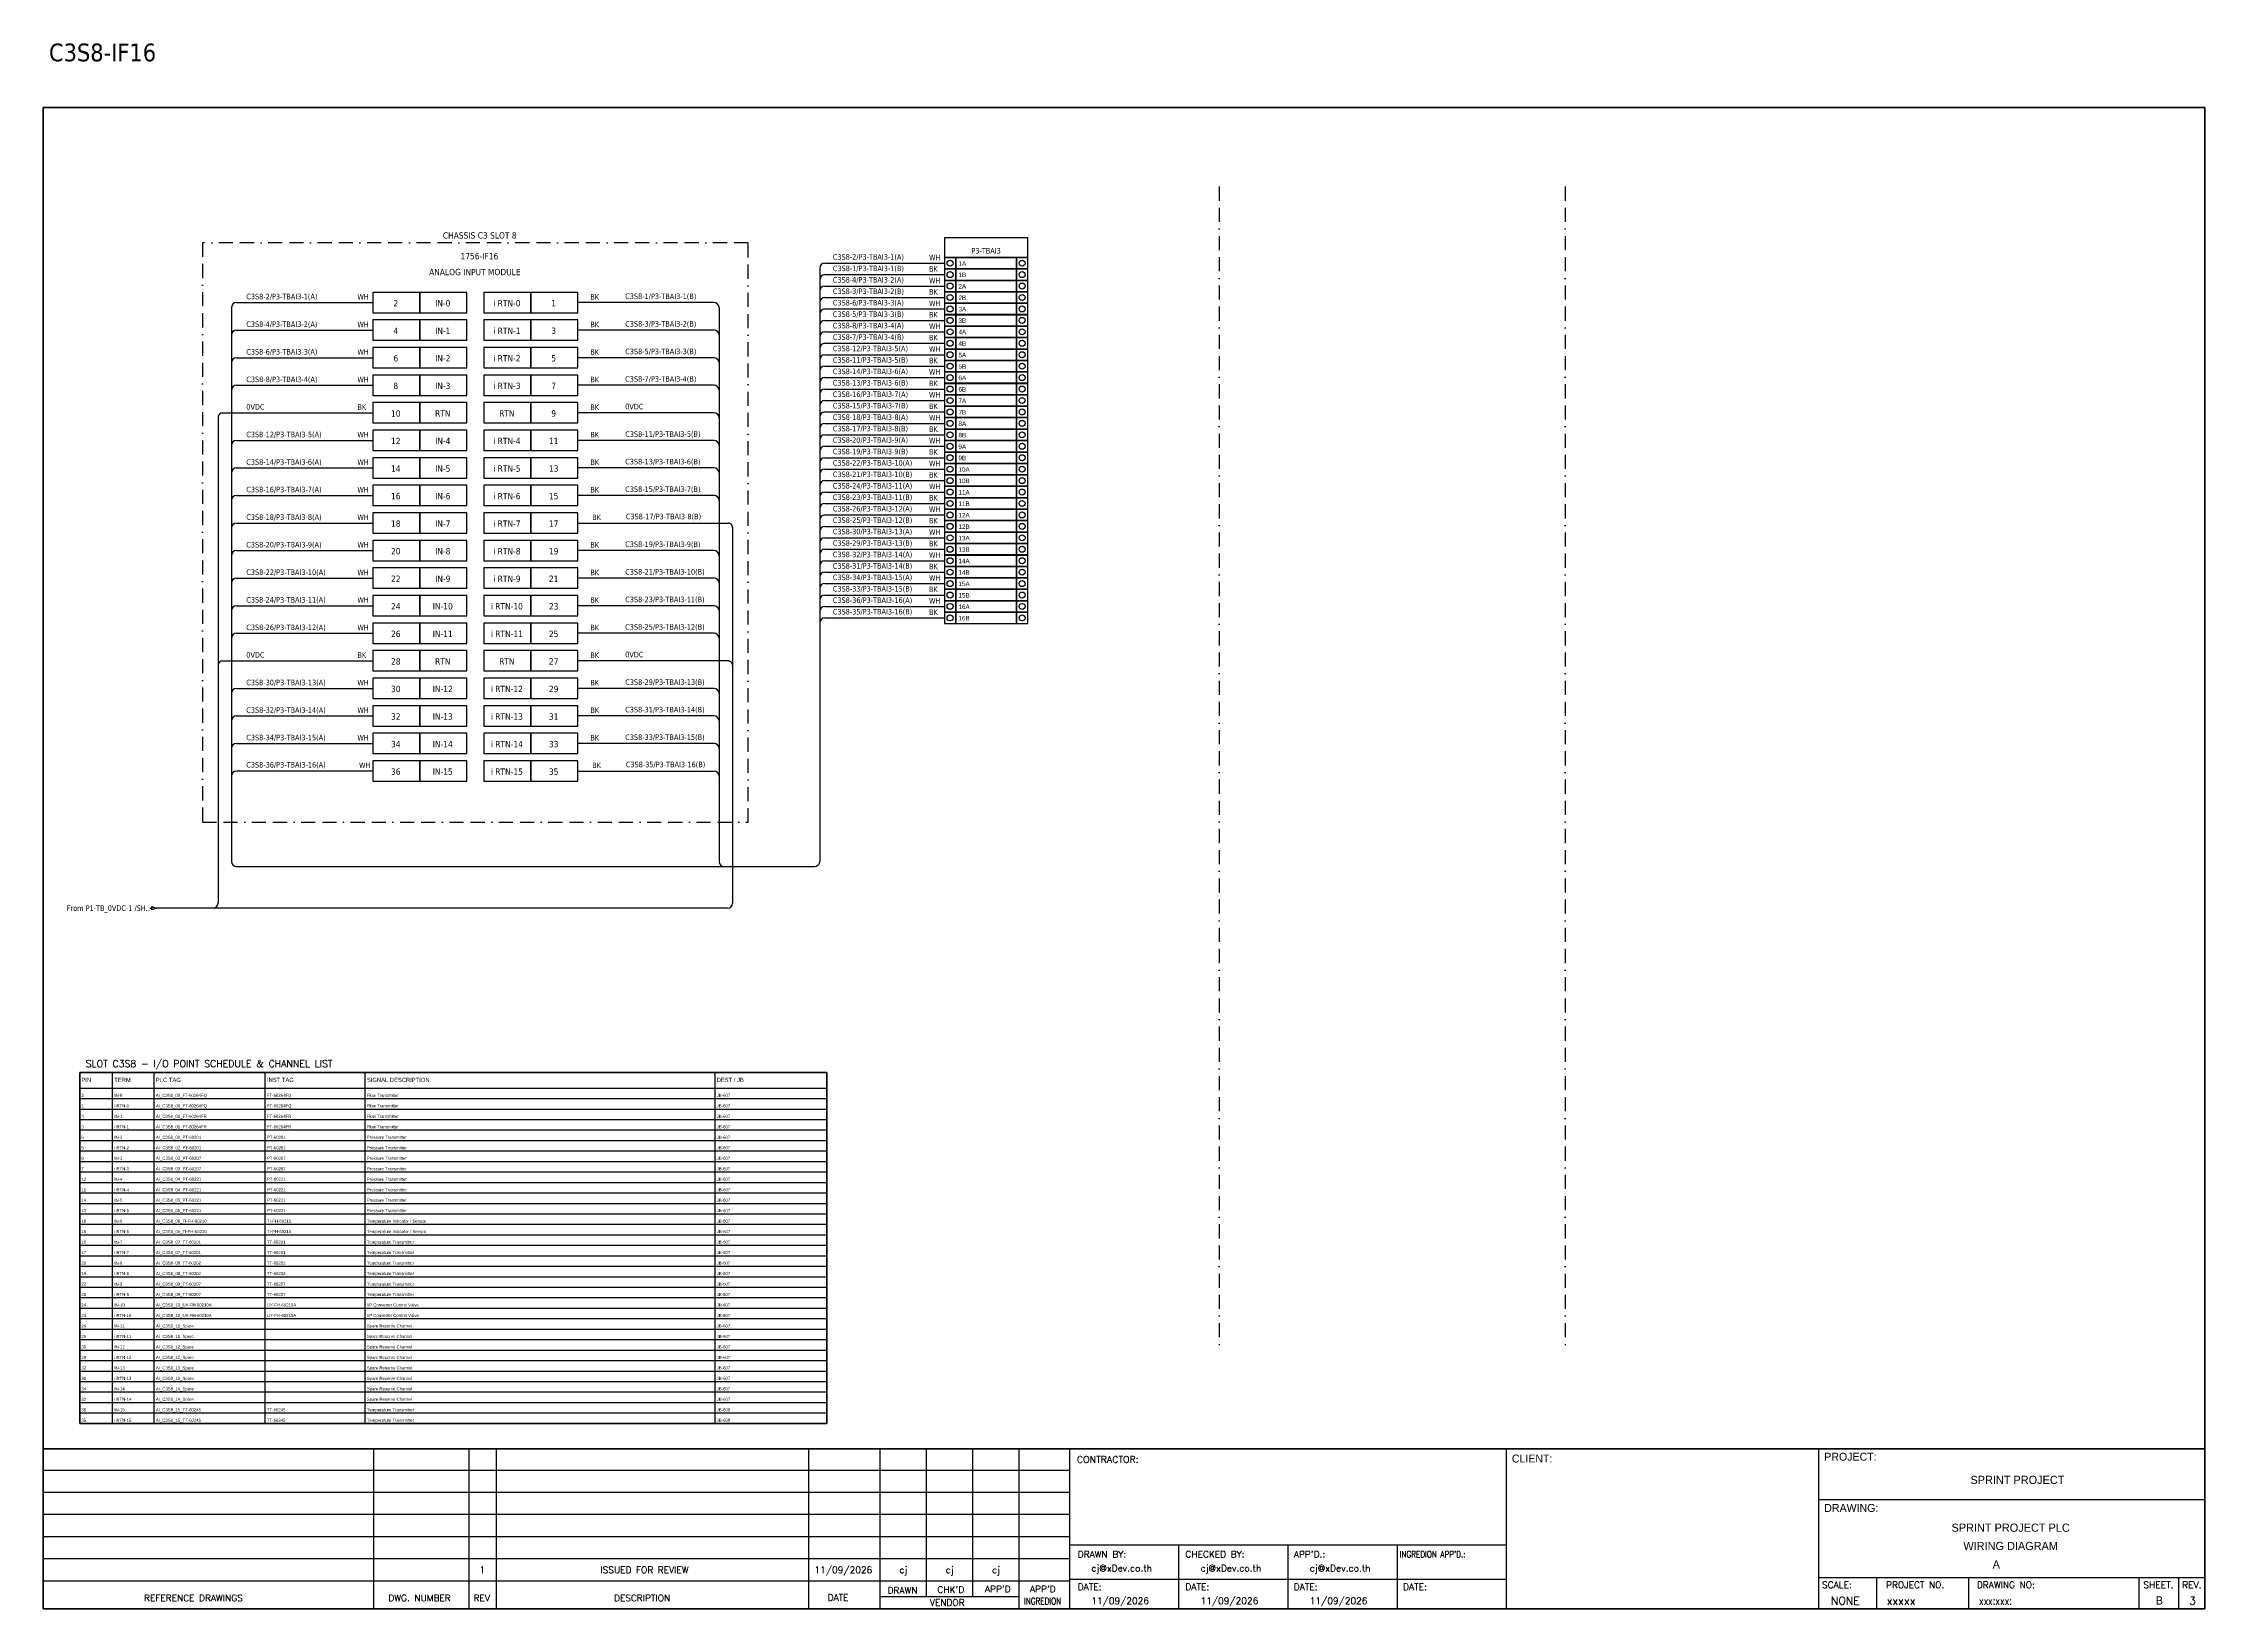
# Model space of a CAD drawing. Header units: millimetres. Extents: x 0 to 62600, y 0 to 14837.
# Drawn here: x 33546 to 37440, y 6008 to 8828 of the extents above; entities that cross this region are included whole.
import ezdxf
from ezdxf.enums import TextEntityAlignment as Align

# ---------------------------------------------------------------- set-up
doc = ezdxf.new("R2010")
doc.units = ezdxf.units.MM
doc.linetypes.add('BORDERX2', pattern=[88.9, 25.4, -12.7, 25.4, -12.7, 0, -12.7])
for name, color, linetype in [('GT_1', 9, 'Continuous'), ('HELPPOINT', 7, 'Continuous'), ('MEMBER', 7, 'Continuous'), ('VECTORS', 7, 'Continuous'), ('x01001-FrameArea', 2, 'BORDERX2')]:
    doc.layers.add(name, color=color, linetype=linetype)
doc.layers.add('IE-EQUIP', color=253, linetype='Continuous', lineweight=25)
doc.layers.add('IE-WIRE', color=7, linetype='Continuous', lineweight=25)
doc.styles.add('HTX11', font='O8111901')
doc.styles.add('ROMANS', font='romans.shx', dxfattribs={"width": 0.85, "height": 25})
doc.styles.get("Standard").update_dxf_attribs({"font": 'arial.ttf'})
doc.styles.add('Tahoma', font='')
doc.styles.get('Tahoma').set_extended_font_data('Tahoma')

# ---------------------------------------------------------------- blocks, each defined once
blk = doc.blocks.new('xTermSingleLayer71')
at = {"color": 7, "ltscale": 25.4}
for points in [[(0, -537), (537, -537), (537, 0), (0, 0)], [(537, -537), (3378, -537), (3378, 0), (537, 0)], [(3378, -537), (3915, -537), (3915, 0), (3378, 0)]]:
    blk.add_lwpolyline(points, close=True, dxfattribs=at)
for centre in [(268, -268), (3647, -268)]:
    blk.add_circle(centre, 141, dxfattribs=at)
blk.add_attdef('TERMINAL_B', (661, -387), '', height=212)
blk = doc.blocks.new('xTerminal_fr_to')
at = {"layer": 'VECTORS', "color": 1, "true_color": 0xff0000}
for p, q in [((-11.3, 0), (-7.8, 0)), ((-7.8, 2.8), (0, 0)), ((-7.8, -2.8), (-7.8, 2.8)), ((-7.8, 2.8), (0, 0)), ((-7.8, 2.8), (-7.8, -2.8)), ((0, 0), (-7.8, -2.8)), ((0, 0), (-7.8, -2.8))]:
    blk.add_line(p, q, dxfattribs=at)

msp = doc.modelspace()

# ---------------------------------------------------------------- linework, layer by layer
at = {"ltscale": 25.4}
for p, q in [((34954.1, 8411.5), (35169.5, 8411.5)), ((34754.6, 8361.2), (34509.3, 8361.2)), ((34954.1, 8370.3), (35169.5, 8370.3)), ((34754.6, 8311.5), (34509.3, 8311.5)), ((34954.1, 8329.1), (35169.5, 8329.1)), ((34754.6, 8261.9), (34509.3, 8261.9)), ((34954.1, 8287.8), (35169.5, 8287.8)), ((34954.1, 8246.6), (35169.5, 8246.6)), ((34754.6, 8212.3), (34509.3, 8212.3)), ((34954.1, 8205.4), (35169.5, 8205.4)), ((33869.3, 8162.6), (34139.8, 8162.6)), ((34754.6, 8162.6), (34509.3, 8162.6)), ((34954.1, 8164.2), (35169.5, 8164.2)), ((34754.6, 8113), (34509.3, 8113)), ((34954.1, 8122.9), (35169.5, 8122.9)), ((34754.6, 8063.4), (34509.3, 8063.4)), ((34954.1, 8081.7), (35169.5, 8081.7)), ((34954.1, 8040.5), (35169.5, 8040.5)), ((34754.6, 8013.7), (34509.3, 8013.7)), ((34954.1, 7999.3), (35169.5, 7999.3)), ((34509.3, 7964.1), (34779.8, 7964.1)), ((34954.1, 7958), (35169.5, 7958)), ((34754.6, 7914.5), (34509.3, 7914.5)), ((34954.1, 7916.8), (35169.5, 7916.8)), ((34754.6, 7864.8), (34509.3, 7864.8)), ((34954.1, 7875.6), (35169.5, 7875.6)), ((34954.1, 7834.4), (35169.5, 7834.4)), ((34754.6, 7815.2), (34509.3, 7815.2)), ((34954.1, 7793.2), (35169.5, 7793.2)), ((34754.6, 7765.6), (34509.3, 7765.6)), ((33869.3, 7715.9), (34139.8, 7715.9)), ((34779.8, 7715.9), (34509.3, 7715.9)), ((34754.6, 7666.3), (34509.3, 7666.3)), ((34754.6, 7616.7), (34509.3, 7616.7)), ((34754.6, 7567.1), (34509.3, 7567.1)), ((34509.3, 7517.4), (34754.6, 7517.4))]:
    msp.add_line(p, q, dxfattribs=at)
at = {"color": 7}
for p, q in [((33671.4, 6342.2), (33671.4, 6974.3)), ((33746.4, 6342.2), (33746.4, 6974.3)), ((33946.4, 6342.2), (33946.4, 6974.3)), ((34126.4, 6342.2), (34126.4, 6974.3)), ((34756.4, 6342.2), (34756.4, 6974.3)), ((33612.1, 6946.3), (34957.9, 6946.3))]:
    msp.add_line(p, q, dxfattribs=at)
at = {"color": 8}
for p, q in [((33612.1, 6927.5), (34957.9, 6927.5)), ((33612.1, 6908.6), (34957.9, 6908.6)), ((33612.1, 6889.7), (34957.9, 6889.7)), ((33612.1, 6870.8), (34957.9, 6870.8)), ((33612.1, 6851.9), (34957.9, 6851.9)), ((33612.1, 6833.1), (34957.9, 6833.1)), ((33612.1, 6814.2), (34957.9, 6814.2)), ((33612.1, 6795.3), (34957.9, 6795.3)), ((33612.1, 6776.4), (34957.9, 6776.4)), ((33612.1, 6757.5), (34957.9, 6757.5)), ((33612.1, 6738.7), (34957.9, 6738.7)), ((33612.1, 6719.8), (34957.9, 6719.8)), ((33612.1, 6700.9), (34957.9, 6700.9)), ((33612.1, 6682), (34957.9, 6682)), ((33612.1, 6663.2), (34957.9, 6663.2)), ((33612.1, 6644.3), (34957.9, 6644.3)), ((33612.1, 6625.4), (34957.9, 6625.4)), ((33612.1, 6606.5), (34957.9, 6606.5)), ((33612.1, 6587.6), (34957.9, 6587.6)), ((33612.1, 6568.8), (34957.9, 6568.8)), ((33612.1, 6549.9), (34957.9, 6549.9)), ((33612.1, 6531), (34957.9, 6531)), ((33612.1, 6512.1), (34957.9, 6512.1)), ((33612.1, 6493.3), (34957.9, 6493.3)), ((33612.1, 6474.4), (34957.9, 6474.4)), ((33612.1, 6455.5), (34957.9, 6455.5)), ((33612.1, 6436.6), (34957.9, 6436.6)), ((33612.1, 6417.7), (34957.9, 6417.7)), ((33612.1, 6398.9), (34957.9, 6398.9)), ((33612.1, 6380), (34957.9, 6380)), ((33612.1, 6361.1), (34957.9, 6361.1))]:
    msp.add_line(p, q, dxfattribs=at)
at = {"color": 4}
for p, q in [((36848.7, 6064.5), (36848.7, 6008.4)), ((37014, 6064.5), (37014, 6008.4))]:
    msp.add_line(p, q, dxfattribs=at)
at = {"color": 4, "ltscale": 0.5}
for p, q in [((37321.1, 6064.5), (37321.1, 6008.4)), ((37321.1, 6064.5), (37321.1, 6008.4)), ((37392.3, 6064.5), (37392.3, 6008.4)), ((37392.3, 6064.5), (37392.3, 6008.4))]:
    msp.add_line(p, q, dxfattribs=at)
at = {"color": 4, "ltscale": 25.4}
msp.add_lwpolyline([(35169.5, 8442.4), (35319.8, 8442.4), (35319.8, 8477.6), (35169.5, 8477.6)], close=True, dxfattribs=at)
msp.add_lwpolyline([(33612.1, 6974.3), (34957.9, 6974.3), (34957.9, 6342.2), (33612.1, 6342.2)], close=True)
at = {"color": 7}
msp.add_lwpolyline([(33612.1, 6342.2), (34957.9, 6342.2), (34957.9, 6974.3), (33612.1, 6974.3), (33612.1, 6342.2)], dxfattribs=at)
at = {"ltscale": 25.4}
for centre, radius, start, end in [((34954.1, 8402.4), 9.14, 90, 180), ((34754.6, 8352), 9.17, 0, 90), ((34954.1, 8361.1), 9.14, 90, 180), ((34754.6, 8302.4), 9.17, 0, 90), ((34954.1, 8319.9), 9.14, 90, 180), ((34754.6, 8252.7), 9.17, 0, 90), ((34954.1, 8278.7), 9.14, 90, 180), ((34954.1, 8237.5), 9.14, 90, 180), ((34754.6, 8203.1), 9.17, 0, 90), ((34954.1, 8196.3), 9.14, 90, 180), ((34754.6, 8153.5), 9.17, 0, 90), ((34954.1, 8155), 9.14, 90, 180), ((34754.6, 8103.8), 9.17, 0, 90), ((34954.1, 8113.8), 9.14, 90, 180), ((34754.6, 8054.2), 9.17, 0, 90), ((34954.1, 8072.6), 9.14, 90, 180), ((34954.1, 8031.4), 9.14, 90, 180), ((34754.6, 8004.6), 9.17, 0, 90), ((34954.1, 7990.1), 9.14, 90, 180), ((34954.1, 7948.9), 9.14, 90, 180), ((34754.6, 7905.3), 9.17, 0, 90), ((34954.1, 7907.7), 9.14, 90, 180), ((34754.6, 7855.7), 9.17, 0, 90), ((34954.1, 7866.5), 9.14, 90, 180), ((34954.1, 7825.2), 9.14, 90, 180), ((34754.6, 7806), 9.17, 0, 90), ((34954.1, 7784), 9.14, 90, 180), ((34754.6, 7756.4), 9.17, 0, 90), ((34754.6, 7657.1), 9.17, 0, 90), ((34754.6, 7607.5), 9.17, 0, 90), ((34754.6, 7557.9), 9.17, 0, 90), ((34754.6, 7508.2), 9.17, 0, 90)]:
    msp.add_arc(centre, radius, start, end, dxfattribs=at)
at = {"layer": 'GT_1', "color": 4}
for p, q in [((34141.8, 6008.4), (34141.8, 6296.6)), ((34313.7, 6008.4), (34313.7, 6296.6)), ((34362.9, 6008.4), (34362.9, 6296.6)), ((34925.5, 6008.4), (34925.5, 6296.6)), ((35053.8, 6008.4), (35053.8, 6296.6)), ((35137.4, 6030.2), (35137.4, 6296.6)), ((35220.9, 6030.3), (35220.9, 6296.6)), ((35304.2, 6008.4), (35304.2, 6296.6)), ((35395.2, 6008.4), (35395.2, 6296.6)), ((36182.2, 6008.4), (36182.2, 6296.6)), ((36744.5, 6008.4), (36744.5, 6296.6)), ((36744.5, 6008.4), (36744.5, 6296.6)), ((36744.5, 6008.4), (36744.5, 6296.6)), ((35395.2, 6257.7), (33546.4, 6257.7)), ((35395.2, 6217.9), (33546.4, 6217.9)), ((35395.2, 6178), (33546.4, 6178)), ((35395.2, 6138.1), (33546.4, 6138.1)), ((36182.2, 6122.8), (35395.2, 6122.8)), ((35592, 6008.4), (35592, 6122.8)), ((35788.7, 6008.4), (35788.7, 6122.8)), ((35985.5, 6008.4), (35985.5, 6122.8)), ((35395.2, 6098.2), (33546.4, 6098.2)), ((35395.1, 6058.2), (33546.4, 6058.2)), ((36182.2, 6061.3), (35395.2, 6061.3)), ((36744.5, 6064.5), (37439.7, 6064.5)), ((35304.2, 6030.2), (35053.8, 6030.2))]:
    msp.add_line(p, q, dxfattribs=at)
at = {"layer": 'HELPPOINT', "color": 4, "lineweight": 35}
for p, q in [((33546.4, 6008.4), (33546.4, 8712.6)), ((33546.4, 8712.6), (37439.7, 8712.6)), ((33546.4, 6008.4), (33546.4, 8712.6)), ((33546.4, 8712.6), (37439.7, 8712.6)), ((37439.7, 8712.6), (37439.7, 6008.4)), ((37439.7, 8712.6), (37439.7, 6008.4)), ((37439.7, 6008.4), (33546.4, 6008.4)), ((37439.7, 6008.4), (33546.4, 6008.4))]:
    msp.add_line(p, q, dxfattribs=at)
at = {"layer": 'HELPPOINT', "color": 4}
for p, q in [((36744.5, 6205), (37439.7, 6205)), ((36744.5, 6205), (37439.7, 6205)), ((36744.5, 6064.5), (37439.7, 6064.5))]:
    msp.add_line(p, q, dxfattribs=at)
at = {"layer": 'IE-EQUIP', "linetype": 'Continuous', "ltscale": 25.4}
for points in [[(34139.8, 8342.8), (34224.5, 8342.8), (34224.5, 8379.5), (34139.8, 8379.5)], [(34224.5, 8342.8), (34309.1, 8342.8), (34309.1, 8379.5), (34224.5, 8379.5)], [(34340, 8342.8), (34424.6, 8342.8), (34424.6, 8379.5), (34340, 8379.5)], [(34424.6, 8342.8), (34509.3, 8342.8), (34509.3, 8379.5), (34424.6, 8379.5)], [(34139.8, 8293.2), (34224.5, 8293.2), (34224.5, 8329.9), (34139.8, 8329.9)], [(34224.5, 8293.2), (34309.1, 8293.2), (34309.1, 8329.9), (34224.5, 8329.9)], [(34340, 8293.2), (34424.6, 8293.2), (34424.6, 8329.9), (34340, 8329.9)], [(34424.6, 8293.2), (34509.3, 8293.2), (34509.3, 8329.9), (34424.6, 8329.9)], [(34139.8, 8243.6), (34224.5, 8243.6), (34224.5, 8280.3), (34139.8, 8280.3)], [(34224.5, 8243.6), (34309.1, 8243.6), (34309.1, 8280.3), (34224.5, 8280.3)], [(34340, 8243.6), (34424.6, 8243.6), (34424.6, 8280.3), (34340, 8280.3)], [(34424.6, 8243.6), (34509.3, 8243.6), (34509.3, 8280.3), (34424.6, 8280.3)], [(34139.8, 8193.9), (34224.5, 8193.9), (34224.5, 8230.6), (34139.8, 8230.6)], [(34224.5, 8193.9), (34309.1, 8193.9), (34309.1, 8230.6), (34224.5, 8230.6)], [(34340, 8193.9), (34424.6, 8193.9), (34424.6, 8230.6), (34340, 8230.6)], [(34424.6, 8193.9), (34509.3, 8193.9), (34509.3, 8230.6), (34424.6, 8230.6)], [(34139.8, 8144.3), (34224.5, 8144.3), (34224.5, 8181), (34139.8, 8181)], [(34224.5, 8144.3), (34309.1, 8144.3), (34309.1, 8181), (34224.5, 8181)], [(34340, 8144.3), (34424.6, 8144.3), (34424.6, 8181), (34340, 8181)], [(34424.6, 8144.3), (34509.3, 8144.3), (34509.3, 8181), (34424.6, 8181)], [(34139.8, 8094.7), (34224.5, 8094.7), (34224.5, 8131.4), (34139.8, 8131.4)], [(34224.5, 8094.7), (34309.1, 8094.7), (34309.1, 8131.4), (34224.5, 8131.4)], [(34340, 8094.7), (34424.6, 8094.7), (34424.6, 8131.4), (34340, 8131.4)], [(34424.6, 8094.7), (34509.3, 8094.7), (34509.3, 8131.4), (34424.6, 8131.4)], [(34139.8, 8045), (34224.5, 8045), (34224.5, 8081.7), (34139.8, 8081.7)], [(34224.5, 8045), (34309.1, 8045), (34309.1, 8081.7), (34224.5, 8081.7)], [(34340, 8045), (34424.6, 8045), (34424.6, 8081.7), (34340, 8081.7)], [(34424.6, 8045), (34509.3, 8045), (34509.3, 8081.7), (34424.6, 8081.7)], [(34139.8, 7995.4), (34224.5, 7995.4), (34224.5, 8032.1), (34139.8, 8032.1)], [(34224.5, 7995.4), (34309.1, 7995.4), (34309.1, 8032.1), (34224.5, 8032.1)], [(34340, 7995.4), (34424.6, 7995.4), (34424.6, 8032.1), (34340, 8032.1)], [(34424.6, 7995.4), (34509.3, 7995.4), (34509.3, 8032.1), (34424.6, 8032.1)], [(34139.8, 7945.8), (34224.5, 7945.8), (34224.5, 7982.5), (34139.8, 7982.5)], [(34224.5, 7945.8), (34309.1, 7945.8), (34309.1, 7982.5), (34224.5, 7982.5)], [(34340, 7945.8), (34424.6, 7945.8), (34424.6, 7982.5), (34340, 7982.5)], [(34424.6, 7945.8), (34509.3, 7945.8), (34509.3, 7982.5), (34424.6, 7982.5)], [(34139.8, 7896.1), (34224.5, 7896.1), (34224.5, 7932.8), (34139.8, 7932.8)], [(34224.5, 7896.1), (34309.1, 7896.1), (34309.1, 7932.8), (34224.5, 7932.8)], [(34340, 7896.1), (34424.6, 7896.1), (34424.6, 7932.8), (34340, 7932.8)], [(34424.6, 7896.1), (34509.3, 7896.1), (34509.3, 7932.8), (34424.6, 7932.8)], [(34139.8, 7846.5), (34224.5, 7846.5), (34224.5, 7883.2), (34139.8, 7883.2)], [(34224.5, 7846.5), (34309.1, 7846.5), (34309.1, 7883.2), (34224.5, 7883.2)], [(34340, 7846.5), (34424.6, 7846.5), (34424.6, 7883.2), (34340, 7883.2)], [(34424.6, 7846.5), (34509.3, 7846.5), (34509.3, 7883.2), (34424.6, 7883.2)], [(34139.8, 7796.9), (34224.5, 7796.9), (34224.5, 7833.6), (34139.8, 7833.6)], [(34224.5, 7796.9), (34309.1, 7796.9), (34309.1, 7833.6), (34224.5, 7833.6)], [(34340, 7796.9), (34424.6, 7796.9), (34424.6, 7833.6), (34340, 7833.6)], [(34424.6, 7796.9), (34509.3, 7796.9), (34509.3, 7833.6), (34424.6, 7833.6)], [(34139.8, 7747.2), (34224.5, 7747.2), (34224.5, 7783.9), (34139.8, 7783.9)], [(34224.5, 7747.2), (34309.1, 7747.2), (34309.1, 7783.9), (34224.5, 7783.9)], [(34340, 7747.2), (34424.6, 7747.2), (34424.6, 7783.9), (34340, 7783.9)], [(34424.6, 7747.2), (34509.3, 7747.2), (34509.3, 7783.9), (34424.6, 7783.9)], [(34139.8, 7697.6), (34224.5, 7697.6), (34224.5, 7734.3), (34139.8, 7734.3)], [(34224.5, 7697.6), (34309.1, 7697.6), (34309.1, 7734.3), (34224.5, 7734.3)], [(34340, 7697.6), (34424.6, 7697.6), (34424.6, 7734.3), (34340, 7734.3)], [(34424.6, 7697.6), (34509.3, 7697.6), (34509.3, 7734.3), (34424.6, 7734.3)], [(34139.8, 7648), (34224.5, 7648), (34224.5, 7684.7), (34139.8, 7684.7)], [(34224.5, 7648), (34309.1, 7648), (34309.1, 7684.7), (34224.5, 7684.7)], [(34340, 7648), (34424.6, 7648), (34424.6, 7684.7), (34340, 7684.7)], [(34424.6, 7648), (34509.3, 7648), (34509.3, 7684.7), (34424.6, 7684.7)], [(34139.8, 7598.3), (34224.5, 7598.3), (34224.5, 7635), (34139.8, 7635)], [(34224.5, 7598.3), (34309.1, 7598.3), (34309.1, 7635), (34224.5, 7635)], [(34340, 7598.3), (34424.6, 7598.3), (34424.6, 7635), (34340, 7635)], [(34424.6, 7598.3), (34509.3, 7598.3), (34509.3, 7635), (34424.6, 7635)], [(34139.8, 7548.7), (34224.5, 7548.7), (34224.5, 7585.4), (34139.8, 7585.4)], [(34224.5, 7548.7), (34309.1, 7548.7), (34309.1, 7585.4), (34224.5, 7585.4)], [(34340, 7548.7), (34424.6, 7548.7), (34424.6, 7585.4), (34340, 7585.4)], [(34424.6, 7548.7), (34509.3, 7548.7), (34509.3, 7585.4), (34424.6, 7585.4)], [(34139.8, 7499.1), (34224.5, 7499.1), (34224.5, 7535.8), (34139.8, 7535.8)], [(34224.5, 7499.1), (34309.1, 7499.1), (34309.1, 7535.8), (34224.5, 7535.8)], [(34340, 7499.1), (34424.6, 7499.1), (34424.6, 7535.8), (34340, 7535.8)], [(34424.6, 7499.1), (34509.3, 7499.1), (34509.3, 7535.8), (34424.6, 7535.8)]]:
    msp.add_lwpolyline(points, close=True, dxfattribs=at)
at = {"layer": 'IE-WIRE', "color": 4, "ltscale": 25.4}
for p, q in [((34945, 8423), (34945, 7354.6)), ((34954.1, 8432.1), (35169.5, 8432.1)), ((34954.1, 8390.9), (35169.5, 8390.9)), ((33885.4, 8352), (33885.4, 7354.6)), ((33894.6, 8361.2), (34139.8, 8361.2)), ((34763.7, 8352), (34763.7, 7354.6)), ((34954.1, 8349.7), (35169.5, 8349.7)), ((33894.6, 8311.5), (34139.8, 8311.5)), ((34954.1, 8308.4), (35169.5, 8308.4)), ((33894.6, 8261.9), (34139.8, 8261.9)), ((34954.1, 8267.2), (35169.5, 8267.2)), ((34954.1, 8226), (35169.5, 8226)), ((33894.6, 8212.3), (34139.8, 8212.3)), ((34954.1, 8184.8), (35169.5, 8184.8)), ((34954.1, 8143.6), (35169.5, 8143.6)), ((33894.6, 8113), (34139.8, 8113)), ((34954.1, 8102.3), (35169.5, 8102.3)), ((33894.6, 8063.4), (34139.8, 8063.4)), ((34954.1, 8061.1), (35169.5, 8061.1)), ((33894.6, 8013.7), (34139.8, 8013.7)), ((34954.1, 8019.9), (35169.5, 8019.9)), ((33894.6, 7964.1), (34139.8, 7964.1)), ((34954.1, 7978.7), (35169.5, 7978.7)), ((33894.6, 7914.5), (34139.8, 7914.5)), ((34954.1, 7937.4), (35169.5, 7937.4)), ((33894.6, 7864.8), (34139.8, 7864.8)), ((34954.1, 7896.2), (35169.5, 7896.2)), ((34954.1, 7855), (35169.5, 7855)), ((33894.6, 7815.2), (34139.8, 7815.2)), ((34954.1, 7813.8), (35169.5, 7813.8)), ((33894.6, 7765.6), (34139.8, 7765.6)), ((33894.6, 7666.3), (34139.8, 7666.3)), ((33894.6, 7616.7), (34139.8, 7616.7)), ((33894.6, 7567.1), (34139.8, 7567.1)), ((34139.8, 7517.4), (33894.6, 7517.4))]:
    msp.add_line(p, q, dxfattribs=at)
at = {"layer": 'IE-WIRE', "color": 7, "ltscale": 25.4}
for p, q in [((33861.3, 8154.6), (33861.3, 7279.4)), ((34787.8, 7956.1), (34787.8, 7279.4)), ((34778.9, 7270.4), (33749.8, 7270.4))]:
    msp.add_line(p, q, dxfattribs=at)
at = {"layer": 'IE-WIRE', "color": 4}
msp.add_line((33894.5, 7345.4), (34935.9, 7345.4), dxfattribs=at)
at = {"layer": 'IE-WIRE', "color": 4, "ltscale": 25.4}
for centre, radius in [((34954.1, 8423), 9.14), ((34954.1, 8381.8), 9.14), ((33894.6, 8352), 9.17), ((34954.1, 8340.5), 9.14), ((33894.6, 8302.4), 9.17), ((34954.1, 8299.3), 9.14), ((33894.6, 8252.7), 9.17), ((34954.1, 8258.1), 9.14), ((34954.1, 8216.9), 9.14), ((33894.6, 8203.1), 9.17), ((34954.1, 8175.6), 9.14), ((34954.1, 8134.4), 9.14), ((33894.6, 8103.8), 9.17), ((34954.1, 8093.2), 9.14), ((33894.6, 8054.2), 9.17), ((34954.1, 8052), 9.14), ((33894.6, 8004.6), 9.17), ((34954.1, 8010.7), 9.14), ((33894.6, 7954.9), 9.17), ((34954.1, 7969.5), 9.14), ((33894.6, 7905.3), 9.17), ((34954.1, 7928.3), 9.14), ((33894.6, 7855.7), 9.17), ((34954.1, 7887.1), 9.14), ((34954.1, 7845.9), 9.14), ((33894.6, 7806), 9.17), ((34954.1, 7804.6), 9.14), ((33894.6, 7756.4), 9.17), ((33894.6, 7657.1), 9.17), ((33894.6, 7607.5), 9.17), ((33894.6, 7557.9), 9.17), ((33894.6, 7508.2), 9.17)]:
    msp.add_arc(centre, radius, 90, 180, dxfattribs=at)
at = {"layer": 'IE-WIRE', "ltscale": 25.4}
for centre in [(33869.3, 8154.6), (33869.3, 7707.9)]:
    msp.add_arc(centre, 8, 90, 180, dxfattribs=at)
at = {"layer": 'IE-WIRE', "color": 4}
for centre, start, end in [((33894.5, 7354.6), 180, 270), ((34772.9, 7354.6), 180, 270), ((34935.9, 7354.6), 270, 0)]:
    msp.add_arc(centre, 9.14, start, end, dxfattribs=at)
at = {"layer": 'IE-WIRE', "color": 7, "ltscale": 25.4}
for centre in [(33852.3, 7279.4), (34778.9, 7279.4), (34778.9, 7279.4)]:
    msp.add_arc(centre, 8.96, 270, 0, dxfattribs=at)
at = {"layer": 'MEMBER', "color": 4, "lineweight": 35}
msp.add_line((33546.4, 6296.6), (37439.7, 6296.6), dxfattribs=at)
msp.add_line((33546.4, 6296.6), (37439.7, 6296.6), dxfattribs=at)
at = {"layer": 'MEMBER', "color": 4}
for p, q in [((36744.5, 6205), (37439.7, 6205)), ((36744.5, 6205), (37439.7, 6205)), ((36744.5, 6064.5), (37439.7, 6064.5)), ((36744.5, 6064.5), (37439.7, 6064.5))]:
    msp.add_line(p, q, dxfattribs=at)
at = {"layer": 'x01001-FrameArea'}
for p, q in [((35664.6, 8570), (35664.6, 6483.4)), ((36287.7, 8570), (36287.7, 6483.4))]:
    msp.add_line(p, q, dxfattribs=at)
msp.add_lwpolyline([(33833.1, 7425.1), (34816.1, 7425.1), (34816.1, 8468.9), (33833.1, 8468.9)], close=True, dxfattribs=at)
at = {"layer": 'x01001-FrameArea', "ltscale": 25.4}
for centre in [(34779.8, 7956.1), (34779.8, 7707.9)]:
    msp.add_arc(centre, 8, 0, 90, dxfattribs=at)

# ---------------------------------------------------------------- block references
at = {"xscale": 0.0384, "yscale": 0.0384, "zscale": 0.0384}
for p, values in [((35169.5, 8442.4), {'TERMINAL_B': '1A'}), ((35169.5, 8421.8), {'TERMINAL_B': '1B'}), ((35169.5, 8401.2), {'TERMINAL_B': '2A'}), ((35169.5, 8380.6), {'TERMINAL_B': '2B'}), ((35169.5, 8360), {'TERMINAL_B': '3A'}), ((35169.5, 8339.4), {'TERMINAL_B': '3B'}), ((35169.5, 8318.8), {'TERMINAL_B': '4A'}), ((35169.5, 8298.1), {'TERMINAL_B': '4B'}), ((35169.5, 8277.5), {'TERMINAL_B': '5A'}), ((35169.5, 8256.9), {'TERMINAL_B': '5B'}), ((35169.5, 8236.3), {'TERMINAL_B': '6A'}), ((35169.5, 8215.7), {'TERMINAL_B': '6B'}), ((35169.5, 8195.1), {'TERMINAL_B': '7A'}), ((35169.5, 8174.5), {'TERMINAL_B': '7B'}), ((35169.5, 8153.9), {'TERMINAL_B': '8A'}), ((35169.5, 8133.2), {'TERMINAL_B': '8B'}), ((35169.5, 8112.6), {'TERMINAL_B': '9A'}), ((35169.5, 8092), {'TERMINAL_B': '9B'}), ((35169.5, 8071.4), {'TERMINAL_B': '10A'}), ((35169.5, 8050.8), {'TERMINAL_B': '10B'}), ((35169.5, 8030.2), {'TERMINAL_B': '11A'}), ((35169.5, 8009.6), {'TERMINAL_B': '11B'}), ((35169.5, 7989), {'TERMINAL_B': '12A'}), ((35169.5, 7968.4), {'TERMINAL_B': '12B'}), ((35169.5, 7947.7), {'TERMINAL_B': '13A'}), ((35169.5, 7927.1), {'TERMINAL_B': '13B'}), ((35169.5, 7906.5), {'TERMINAL_B': '14A'}), ((35169.5, 7885.9), {'TERMINAL_B': '14B'}), ((35169.5, 7865.3), {'TERMINAL_B': '15A'}), ((35169.5, 7844.7), {'TERMINAL_B': '15B'}), ((35169.5, 7824.1), {'TERMINAL_B': '16A'}), ((35169.5, 7803.5), {'TERMINAL_B': '16B'})]:
    msp.add_blockref('xTermSingleLayer71', p, dxfattribs=at).add_auto_attribs(values)
msp.add_blockref('xTerminal_fr_to', (33749.8, 7270.4))

# ---------------------------------------------------------------- texts
at = {"color": 2, "style": 'Tahoma'}
msp.add_text('C3S8-IF16', height=32, dxfattribs=at).set_placement((33556.8, 8795.7))
for s, height, p in [('CHASSIS C3 SLOT 8', 11.441, (34332.6, 8482.2)), ('1756-IF16', 11.44, (34332, 8444.8)), ('ANALOG INPUT MODULE', 11.441, (34323.8, 8416.2)), ('2', 11.4, (34181.4, 8360)), ('IN-0', 11.44, (34266, 8360)), ('i RTN-0', 11.44, (34381.5, 8360)), ('1', 11.4, (34465.8, 8360)), ('4', 11.4, (34181.4, 8310.4)), ('IN-1', 11.44, (34266, 8310.4)), ('i RTN-1', 11.44, (34381.5, 8310.4)), ('3', 11.4, (34465.8, 8310.4)), ('6', 11.4, (34181.4, 8260.8)), ('IN-2', 11.44, (34266, 8260.8)), ('i RTN-2', 11.44, (34381.5, 8260.8)), ('5', 11.4, (34465.8, 8260.8)), ('8', 11.4, (34181.4, 8211.1)), ('IN-3', 11.44, (34266, 8211.1)), ('i RTN-3', 11.44, (34381.5, 8211.1)), ('7', 11.4, (34465.8, 8211.1)), ('10', 11.44, (34181.4, 8161.5)), ('RTN', 11.44, (34266, 8161.5)), ('RTN', 11.44, (34381.5, 8161.5)), ('9', 11.4, (34465.8, 8161.5)), ('12', 11.44, (34181.4, 8111.9)), ('IN-4', 11.44, (34266, 8111.9)), ('i RTN-4', 11.44, (34381.5, 8111.9)), ('11', 11.44, (34465.8, 8111.9)), ('14', 11.44, (34181.4, 8062.2)), ('IN-5', 11.44, (34266, 8062.2)), ('i RTN-5', 11.44, (34381.5, 8062.2)), ('13', 11.44, (34465.8, 8062.2)), ('16', 11.44, (34181.4, 8012.6)), ('IN-6', 11.44, (34266, 8012.6)), ('i RTN-6', 11.44, (34381.5, 8012.6)), ('15', 11.44, (34465.8, 8012.6)), ('18', 11.44, (34181.4, 7963)), ('IN-7', 11.44, (34266, 7963)), ('i RTN-7', 11.44, (34381.5, 7963)), ('17', 11.44, (34465.8, 7963)), ('20', 11.44, (34181.4, 7913.3)), ('IN-8', 11.44, (34266, 7913.3)), ('i RTN-8', 11.44, (34381.5, 7913.3)), ('19', 11.44, (34465.8, 7913.3)), ('22', 11.44, (34181.4, 7863.7)), ('IN-9', 11.44, (34266, 7863.7)), ('i RTN-9', 11.44, (34381.5, 7863.7)), ('21', 11.44, (34465.8, 7863.7)), ('24', 11.44, (34181.4, 7814.1)), ('IN-10', 11.44, (34266, 7814.1)), ('i RTN-10', 11.44, (34381.5, 7814.1)), ('23', 11.44, (34465.8, 7814.1)), ('26', 11.44, (34181.4, 7764.4)), ('IN-11', 11.44, (34266, 7764.4)), ('i RTN-11', 11.44, (34381.5, 7764.4)), ('25', 11.44, (34465.8, 7764.4)), ('28', 11.44, (34181.4, 7714.8)), ('RTN', 11.44, (34266, 7714.8)), ('RTN', 11.44, (34381.5, 7714.8)), ('27', 11.44, (34465.8, 7714.8)), ('30', 11.44, (34181.4, 7665.2)), ('IN-12', 11.44, (34266, 7665.2)), ('i RTN-12', 11.44, (34381.5, 7665.2)), ('29', 11.44, (34465.8, 7665.2)), ('32', 11.44, (34181.4, 7615.5)), ('IN-13', 11.44, (34266, 7615.5)), ('i RTN-13', 11.44, (34381.5, 7615.5)), ('31', 11.44, (34465.8, 7615.5)), ('34', 11.44, (34181.4, 7565.9)), ('IN-14', 11.44, (34266, 7565.9)), ('i RTN-14', 11.44, (34381.5, 7565.9)), ('33', 11.44, (34465.8, 7565.9)), ('36', 11.44, (34181.4, 7516.3)), ('IN-15', 11.44, (34266, 7516.3)), ('i RTN-15', 11.44, (34381.5, 7516.3)), ('35', 11.44, (34465.8, 7516.3))]:
    msp.add_text(s, height=height, dxfattribs=at).set_placement(p, align=Align.MIDDLE_CENTER)
at = {"color": 4, "style": 'Tahoma'}
for s, height, p in [('C3S8-2/P3-TBAI3-1(A)', 9.949, (34968.6, 8438.4)), ('WH', 9.95, (35141.9, 8437.4)), ('C3S8-2/P3-TBAI3-1(A)', 9.949, (33912.2, 8367.1)), ('WH', 9.95, (34112.3, 8366.4)), ('C3S8-4/P3-TBAI3-2(A)', 9.949, (34968.6, 8397.2)), ('WH', 9.95, (35141.9, 8396.1)), ('C3S8-6/P3-TBAI3-3(A)', 9.949, (34968.6, 8356)), ('WH', 9.95, (35141.9, 8354.9)), ('C3S8-4/P3-TBAI3-2(A)', 9.949, (33912.2, 8317.2)), ('WH', 9.95, (34112.3, 8316.8)), ('C3S8-8/P3-TBAI3-4(A)', 9.949, (34968.6, 8314.7)), ('WH', 9.95, (35141.9, 8313.7)), ('C3S8-6/P3-TBAI3-3(A)', 9.949, (33912.2, 8267.5)), ('WH', 9.95, (34112.3, 8267.2)), ('C3S8-12/P3-TBAI3-5(A)', 9.949, (34968.6, 8273.5)), ('WH', 9.95, (35141.9, 8272.5)), ('C3S8-8/P3-TBAI3-4(A)', 9.949, (33912.2, 8217.9)), ('WH', 9.95, (34112.3, 8217.5)), ('C3S8-14/P3-TBAI3-6(A)', 9.949, (34968.6, 8232.3)), ('WH', 9.95, (35141.9, 8231.3)), ('C3S8-16/P3-TBAI3-7(A)', 9.949, (34968.6, 8191.1)), ('WH', 9.95, (35141.9, 8190)), ('C3S8-18/P3-TBAI3-8(A)', 9.949, (34968.6, 8149.8)), ('WH', 9.95, (35141.9, 8148.8)), ('C3S8-12/P3-TBAI3-5(A)', 9.949, (33912.2, 8118.6)), ('WH', 9.95, (34112.3, 8118.3)), ('C3S8-20/P3-TBAI3-9(A)', 9.949, (34968.6, 8108.6)), ('WH', 9.95, (35141.9, 8107.6)), ('C3S8-14/P3-TBAI3-6(A)', 9.949, (33912.2, 8069)), ('WH', 9.95, (34112.3, 8068.6)), ('C3S8-22/P3-TBAI3-10(A)', 9.949, (34968.6, 8067.4)), ('WH', 9.95, (35141.9, 8066.4)), ('C3S8-16/P3-TBAI3-7(A)', 9.949, (33912.2, 8019.4)), ('WH', 9.95, (34112.3, 8019)), ('C3S8-24/P3-TBAI3-11(A)', 9.949, (34968.6, 8026.2)), ('WH', 9.95, (35141.9, 8025.1)), ('C3S8-26/P3-TBAI3-12(A)', 9.949, (34968.6, 7984.9)), ('WH', 9.95, (35141.9, 7983.9)), ('C3S8-18/P3-TBAI3-8(A)', 9.949, (33912.2, 7969.7)), ('WH', 9.95, (34112.3, 7969.4)), ('C3S8-30/P3-TBAI3-13(A)', 9.949, (34968.6, 7943.7)), ('WH', 9.95, (35141.9, 7942.7)), ('C3S8-20/P3-TBAI3-9(A)', 9.949, (33912.2, 7920.1)), ('WH', 9.95, (34112.3, 7919.7)), ('C3S8-32/P3-TBAI3-14(A)', 9.949, (34968.6, 7902.5)), ('WH', 9.95, (35141.9, 7901.5)), ('C3S8-22/P3-TBAI3-10(A)', 9.949, (33912.2, 7870.5)), ('WH', 9.95, (34112.3, 7870.1)), ('C3S8-34/P3-TBAI3-15(A)', 9.949, (34968.6, 7861.3)), ('WH', 9.95, (35141.9, 7860.2)), ('C3S8-24/P3-TBAI3-11(A)', 9.949, (33912.2, 7820.8)), ('WH', 9.95, (34112.3, 7820.5)), ('C3S8-36/P3-TBAI3-16(A)', 9.949, (34968.6, 7820.1)), ('WH', 9.95, (35141.9, 7819)), ('C3S8-26/P3-TBAI3-12(A)', 9.949, (33912.2, 7771.2)), ('WH', 9.95, (34112.3, 7770.8)), ('C3S8-30/P3-TBAI3-13(A)', 9.949, (33912.2, 7671.9)), ('WH', 9.95, (34112.3, 7671.6)), ('C3S8-32/P3-TBAI3-14(A)', 9.949, (33912.2, 7622.3)), ('WH', 9.95, (34112.3, 7621.9)), ('C3S8-34/P3-TBAI3-15(A)', 9.949, (33912.2, 7572.7)), ('WH', 9.95, (34112.3, 7572.3)), ('C3S8-36/P3-TBAI3-16(A)', 9.949, (33912.2, 7523.7)), ('WH', 9.95, (34115.3, 7522.7))]:
    msp.add_text(s, height=height, dxfattribs=at).set_placement(p)
msp.add_text('P3-TBAI3', height=9.95, dxfattribs=at).set_placement((35244.7, 8454.5), align=Align.MIDDLE_CENTER)
at = {"style": 'Tahoma'}
for s, height, p in [('C3S8-1/P3-TBAI3-1(B)', 9.949, (34968.6, 8417.8)), ('BK', 9.95, (35141.9, 8416.8)), ('BK', 9.95, (34531.8, 8366.4)), ('C3S8-1/P3-TBAI3-1(B)', 9.949, (34594.7, 8367.5)), ('C3S8-3/P3-TBAI3-2(B)', 9.949, (34968.6, 8376.6)), ('BK', 9.95, (35141.9, 8375.5)), ('C3S8-5/P3-TBAI3-3(B)', 9.949, (34968.6, 8335.3)), ('BK', 9.95, (35141.9, 8334.3)), ('BK', 9.95, (34531.8, 8316.8)), ('C3S8-3/P3-TBAI3-2(B)', 9.949, (34594.7, 8317.8)), ('C3S8-7/P3-TBAI3-4(B)', 9.949, (34968.6, 8294.1)), ('BK', 9.95, (35141.9, 8293.1)), ('BK', 9.95, (34531.8, 8267.2)), ('C3S8-5/P3-TBAI3-3(B)', 9.949, (34594.7, 8268.2)), ('C3S8-11/P3-TBAI3-5(B)', 9.949, (34968.6, 8252.9)), ('BK', 9.95, (35141.9, 8251.9)), ('BK', 9.95, (34531.8, 8217.5)), ('C3S8-7/P3-TBAI3-4(B)', 9.949, (34594.7, 8218.6)), ('C3S8-13/P3-TBAI3-6(B)', 9.949, (34968.6, 8211.7)), ('BK', 9.95, (35141.9, 8210.6)), ('0VDC', 9.95, (33912.2, 8168.3)), ('BK', 9.95, (34112.3, 8167.9)), ('BK', 9.95, (34531.8, 8167.9)), ('0VDC', 9.95, (34594.7, 8168.9)), ('C3S8-15/P3-TBAI3-7(B)', 9.949, (34968.6, 8170.5)), ('BK', 9.95, (35141.9, 8169.4)), ('C3S8-17/P3-TBAI3-8(B)', 9.949, (34968.6, 8129.2)), ('BK', 9.95, (35141.9, 8128.2)), ('BK', 9.95, (34531.8, 8118.3)), ('C3S8-11/P3-TBAI3-5(B)', 9.949, (34594.7, 8119.3)), ('C3S8-19/P3-TBAI3-9(B)', 9.949, (34968.6, 8088)), ('BK', 9.95, (34531.8, 8068.6)), ('C3S8-13/P3-TBAI3-6(B)', 9.949, (34594.7, 8069.7)), ('BK', 9.95, (35141.9, 8087)), ('BK', 9.95, (34531.8, 8019)), ('C3S8-15/P3-TBAI3-7(B)', 9.949, (34594.7, 8020)), ('C3S8-21/P3-TBAI3-10(B)', 9.949, (34968.6, 8046.8)), ('BK', 9.95, (35141.9, 8045.7)), ('C3S8-23/P3-TBAI3-11(B)', 9.949, (34968.6, 8005.6)), ('BK', 9.95, (35141.9, 8004.5)), ('BK', 9.95, (34535.2, 7969.4)), ('C3S8-17/P3-TBAI3-8(B)', 9.949, (34595.8, 7970.9)), ('C3S8-25/P3-TBAI3-12(B)', 9.949, (34968.6, 7964.3)), ('BK', 9.95, (35141.9, 7963.3)), ('BK', 9.95, (34531.8, 7919.7)), ('C3S8-19/P3-TBAI3-9(B)', 9.949, (34594.7, 7920.8)), ('C3S8-29/P3-TBAI3-13(B)', 9.949, (34968.6, 7923.1)), ('BK', 9.95, (35141.9, 7922.1)), ('BK', 9.95, (34531.8, 7870.1)), ('C3S8-21/P3-TBAI3-10(B)', 9.949, (34594.7, 7871.1)), ('C3S8-31/P3-TBAI3-14(B)', 9.949, (34968.6, 7881.9)), ('BK', 9.95, (35141.9, 7880.9)), ('BK', 9.95, (34531.8, 7820.5)), ('C3S8-23/P3-TBAI3-11(B)', 9.949, (34594.7, 7821.5)), ('C3S8-33/P3-TBAI3-15(B)', 9.949, (34968.6, 7840.7)), ('BK', 9.95, (35141.9, 7839.6)), ('C3S8-35/P3-TBAI3-16(B)', 9.949, (34968.6, 7799.4)), ('BK', 9.95, (35141.9, 7798.4)), ('BK', 9.95, (34531.8, 7770.8)), ('C3S8-25/P3-TBAI3-12(B)', 9.949, (34594.7, 7771.9)), ('0VDC', 9.95, (33912.2, 7721.6)), ('BK', 9.95, (34112.3, 7721.2)), ('BK', 9.95, (34531.8, 7721.2)), ('0VDC', 9.95, (34594.7, 7722.2)), ('BK', 9.95, (34531.8, 7671.6)), ('C3S8-29/P3-TBAI3-13(B)', 9.949, (34594.7, 7672.6)), ('BK', 9.95, (34531.8, 7621.9)), ('C3S8-31/P3-TBAI3-14(B)', 9.949, (34594.7, 7623)), ('BK', 9.95, (34531.8, 7572.3)), ('C3S8-33/P3-TBAI3-15(B)', 9.949, (34594.7, 7573.3)), ('BK', 9.95, (34535.2, 7522.7)), ('C3S8-35/P3-TBAI3-16(B)', 9.949, (34595.8, 7524.2))]:
    msp.add_text(s, height=height, dxfattribs=at).set_placement(p)
at = {"color": 7, "style": 'Tahoma'}
msp.add_text('From P1-TB_0VDC-1 /SH..', height=9.949, dxfattribs=at).set_placement((33738.5, 7270.4), align=Align.MIDDLE_RIGHT)
at = {"color": 7}
for s, p in [('2', (33615.1, 6930.5)), ('IN-0', (33674.4, 6930.5)), ('AI_C3S8_00_FT-60264FQ', (33749.4, 6930.5)), ('FT-60264FQ', (33949.4, 6930.5)), ('Flow Transmitter', (34129.4, 6930.5)), ('JB-607', (34759.4, 6930.5)), ('4', (33615.1, 6892.7)), ('1', (33615.1, 6911.6)), ('i RTN-0', (33674.4, 6911.6)), ('IN-1', (33674.4, 6892.7)), ('AI_C3S8_00_FT-60264FQ', (33749.4, 6911.6)), ('AI_C3S8_01_FT-60264FR', (33749.4, 6892.7)), ('FT-60264FQ', (33949.4, 6911.6)), ('FT-60264FR', (33949.4, 6892.7)), ('Flow Transmitter', (34129.4, 6911.6)), ('Flow Transmitter', (34129.4, 6892.7)), ('JB-607', (34759.4, 6911.6)), ('JB-607', (34759.4, 6892.7)), ('3', (33615.1, 6873.8)), ('6', (33615.1, 6854.9)), ('i RTN-1', (33674.4, 6873.8)), ('IN-2', (33674.4, 6854.9)), ('AI_C3S8_01_FT-60264FR', (33749.4, 6873.8)), ('AI_C3S8_02_PT-60201', (33749.4, 6854.9)), ('FT-60264FR', (33949.4, 6873.8)), ('PT-60201', (33949.4, 6854.9)), ('Flow Transmitter', (34129.4, 6873.8)), ('Pressure Transmitter', (34129.4, 6854.9)), ('JB-607', (34759.4, 6873.8)), ('JB-607', (34759.4, 6854.9)), ('5', (33615.1, 6836.1)), ('8', (33615.1, 6817.2)), ('i RTN-2', (33674.4, 6836.1)), ('IN-3', (33674.4, 6817.2)), ('AI_C3S8_02_PT-60201', (33749.4, 6836.1)), ('AI_C3S8_03_PT-60207', (33749.4, 6817.2)), ('PT-60201', (33949.4, 6836.1)), ('PT-60207', (33949.4, 6817.2)), ('Pressure Transmitter', (34129.4, 6836.1)), ('Pressure Transmitter', (34129.4, 6817.2)), ('JB-607', (34759.4, 6836.1)), ('JB-607', (34759.4, 6817.2)), ('7', (33615.1, 6798.3)), ('12', (33615.1, 6779.4)), ('i RTN-3', (33674.4, 6798.3)), ('IN-4', (33674.4, 6779.4)), ('AI_C3S8_03_PT-60207', (33749.4, 6798.3)), ('AI_C3S8_04_PT-60221', (33749.4, 6779.4)), ('PT-60207', (33949.4, 6798.3)), ('PT-60221', (33949.4, 6779.4)), ('Pressure Transmitter', (34129.4, 6798.3)), ('Pressure Transmitter', (34129.4, 6779.4)), ('JB-607', (34759.4, 6798.3)), ('JB-607', (34759.4, 6779.4)), ('11', (33615.1, 6760.5)), ('14', (33615.1, 6741.7)), ('i RTN-4', (33674.4, 6760.5)), ('IN-5', (33674.4, 6741.7)), ('AI_C3S8_04_PT-60221', (33749.4, 6760.5)), ('AI_C3S8_05_PT-60221', (33749.4, 6741.7)), ('PT-60221', (33949.4, 6760.5)), ('PT-60221', (33949.4, 6741.7)), ('Pressure Transmitter', (34129.4, 6760.5)), ('Pressure Transmitter', (34129.4, 6741.7)), ('JB-607', (34759.4, 6760.5)), ('JB-607', (34759.4, 6741.7)), ('13', (33615.1, 6722.8)), ('16', (33615.1, 6703.9)), ('i RTN-5', (33674.4, 6722.8)), ('IN-6', (33674.4, 6703.9)), ('AI_C3S8_05_PT-60221', (33749.4, 6722.8)), ('AI_C3S8_06_TI-FH-60210', (33749.4, 6703.9)), ('TI-FH-60210', (33949.4, 6703.9)), ('PT-60221', (33949.4, 6722.8)), ('Temperature Indicator / Sensor', (34129.4, 6703.9)), ('Pressure Transmitter', (34129.4, 6722.8)), ('JB-607', (34759.4, 6722.8)), ('JB-607', (34759.4, 6703.9)), ('15', (33615.1, 6685)), ('18', (33615.1, 6666.2)), ('i RTN-6', (33674.4, 6685)), ('IN-7', (33674.4, 6666.2)), ('AI_C3S8_06_TI-FH-60210', (33749.4, 6685)), ('AI_C3S8_07_TT-60201', (33749.4, 6666.2)), ('TI-FH-60210', (33949.4, 6685)), ('TT-60201', (33949.4, 6666.2)), ('Temperature Indicator / Sensor', (34129.4, 6685)), ('Temperature Transmitter', (34129.4, 6666.2)), ('JB-607', (34759.4, 6685)), ('JB-607', (34759.4, 6666.2)), ('20', (33615.1, 6628.4)), ('17', (33615.1, 6647.3)), ('i RTN-7', (33674.4, 6647.3)), ('IN-8', (33674.4, 6628.4)), ('AI_C3S8_07_TT-60201', (33749.4, 6647.3)), ('AI_C3S8_08_TT-60202', (33749.4, 6628.4)), ('TT-60201', (33949.4, 6647.3)), ('TT-60202', (33949.4, 6628.4)), ('Temperature Transmitter', (34129.4, 6647.3)), ('Temperature Transmitter', (34129.4, 6628.4)), ('JB-607', (34759.4, 6647.3)), ('JB-607', (34759.4, 6628.4)), ('22', (33615.1, 6590.6)), ('19', (33615.1, 6609.5)), ('i RTN-8', (33674.4, 6609.5)), ('IN-9', (33674.4, 6590.6)), ('AI_C3S8_08_TT-60202', (33749.4, 6609.5)), ('AI_C3S8_09_TT-60207', (33749.4, 6590.6)), ('TT-60202', (33949.4, 6609.5)), ('TT-60207', (33949.4, 6590.6)), ('Temperature Transmitter', (34129.4, 6609.5)), ('Temperature Transmitter', (34129.4, 6590.6)), ('JB-607', (34759.4, 6609.5)), ('JB-607', (34759.4, 6590.6)), ('21', (33615.1, 6571.8)), ('24', (33615.1, 6552.9)), ('i RTN-9', (33674.4, 6571.8)), ('IN-10', (33674.4, 6552.9)), ('AI_C3S8_09_TT-60207', (33749.4, 6571.8)), ('AI_C3S8_10_UY-FH-60210A', (33749.4, 6552.9)), ('TT-60207', (33949.4, 6571.8)), ('UY-FH-60210A', (33949.4, 6552.9)), ('Temperature Transmitter', (34129.4, 6571.8)), ('I/P Converter Control Valve', (34129.4, 6552.9)), ('JB-607', (34759.4, 6571.8)), ('JB-607', (34759.4, 6552.9)), ('23', (33615.1, 6534)), ('26', (33615.1, 6515.1)), ('25', (33615.1, 6496.3)), ('i RTN-10', (33674.4, 6534)), ('i RTN-11', (33674.4, 6496.3)), ('IN-11', (33674.4, 6515.1)), ('AI_C3S8_10_UY-FH-60210A', (33749.4, 6534)), ('AI_C3S8_11_Spare', (33749.4, 6515.1)), ('AI_C3S8_11_Spare', (33749.4, 6496.3)), ('UY-FH-60210A', (33949.4, 6534)), ('Spare Reserve Channel', (34129.4, 6515.1)), ('Spare Reserve Channel', (34129.4, 6496.3)), ('I/P Converter Control Valve', (34129.4, 6534)), ('JB-607', (34759.4, 6534)), ('JB-607', (34759.4, 6515.1)), ('JB-607', (34759.4, 6496.3)), ('30', (33615.1, 6477.4)), ('29', (33615.1, 6458.5)), ('i RTN-12', (33674.4, 6458.5)), ('IN-12', (33674.4, 6477.4)), ('AI_C3S8_12_Spare', (33749.4, 6477.4)), ('AI_C3S8_12_Spare', (33749.4, 6458.5)), ('Spare Reserve Channel', (34129.4, 6477.4)), ('Spare Reserve Channel', (34129.4, 6458.5)), ('JB-607', (34759.4, 6477.4)), ('JB-607', (34759.4, 6458.5)), ('32', (33615.1, 6439.6)), ('31', (33615.1, 6420.7)), ('i RTN-13', (33674.4, 6420.7)), ('IN-13', (33674.4, 6439.6)), ('AI_C3S8_13_Spare', (33749.4, 6439.6)), ('AI_C3S8_13_Spare', (33749.4, 6420.7)), ('Spare Reserve Channel', (34129.4, 6439.6)), ('Spare Reserve Channel', (34129.4, 6420.7)), ('JB-607', (34759.4, 6439.6)), ('JB-607', (34759.4, 6420.7)), ('34', (33615.1, 6401.9)), ('33', (33615.1, 6383)), ('i RTN-14', (33674.4, 6383)), ('IN-14', (33674.4, 6401.9)), ('AI_C3S8_14_Spare', (33749.4, 6401.9)), ('AI_C3S8_14_Spare', (33749.4, 6383)), ('Spare Reserve Channel', (34129.4, 6401.9)), ('Spare Reserve Channel', (34129.4, 6383)), ('JB-607', (34759.4, 6401.9)), ('JB-607', (34759.4, 6383)), ('36', (33615.1, 6364.1)), ('35', (33615.1, 6345.2)), ('i RTN-15', (33674.4, 6345.2)), ('IN-15', (33674.4, 6364.1)), ('AI_C3S8_15_TT-60245', (33749.4, 6364.1)), ('AI_C3S8_15_TT-60245', (33749.4, 6345.2)), ('TT-60245', (33949.4, 6364.1)), ('TT-60245', (33949.4, 6345.2)), ('Temperature Transmitter', (34129.4, 6364.1)), ('Temperature Transmitter', (34129.4, 6345.2)), ('JB-608', (34759.4, 6364.1)), ('JB-608', (34759.4, 6345.2))]:
    msp.add_text(s, height=5.5, dxfattribs=at).set_placement(p)
at = {"color": 3}
for s, p in [('PIN', (33615.1, 6957.3)), ('TERM', (33674.4, 6957.3)), ('PLC TAG', (33749.4, 6957.3)), ('INST TAG', (33949.4, 6957.3)), ('SIGNAL DESCRIPTION', (34129.4, 6957.3)), ('DEST / JB', (34759.4, 6957.3))]:
    msp.add_text(s, height=7.5, dxfattribs=at).set_placement(p)
at = {"color": 4, "ltscale": 100, "style": 'HTX11'}
for s, p in [('SPRINT PROJECT', (37102.3, 6240.6)), ('SPRINT PROJECT PLC', (37090.1, 6154.5)), ('WIRING DIAGRAM', (37090.1, 6121.5))]:
    msp.add_text(s, height=14.693, dxfattribs=at).set_placement(p, align=Align.MIDDLE_CENTER)
at = {"style": 'HTX11'}
for tag, text, height, p in [('A', 'A', 14.8, (37064.2, 6088.3)), ('B', 'CHASSIS C3 SLOT 8', 14.821, (37358, 6023.3))]:
    msp.add_attdef(tag, text=text, height=height, dxfattribs=at).set_placement(p, align=Align.MIDDLE_CENTER)
at = {"layer": 'GT_1', "color": 4, "style": 'HTX11'}
for s, p in [('CLIENT:', (36191.7, 6271.9)), ('PROJECT:', (36754.4, 6275.2)), ('DRAWING:', (36754.4, 6182.9))]:
    msp.add_text(s, height=14.25, dxfattribs=at).set_placement(p)
at = {"layer": 'MEMBER', "color": 4, "ltscale": 0.8, "style": 'ROMANS'}
for s, height, p in [('SLOT C3S8 - I/O POINT SCHEDULE & CHANNEL LIST', 12.35, (33623, 6984)), ('CONTRACTOR:', 12.35, (35408.3, 6271.2)), ('DRAWN BY:', 11.88, (35409.8, 6100.6)), ('cj@xDev.co.th', 11.875, (35434.2, 6075.6)), ('CHECKED BY:', 11.875, (35603.7, 6100.6)), ('cj@xDev.co.th', 11.875, (35631, 6075.6)), ("APP'D.:", 11.88, (35798.9, 6100.6)), ('cj@xDev.co.th', 11.875, (35827.7, 6075.6)), ('DRAWN', 11.88, (35067.2, 6035.7)), ("CHK'D", 11.88, (35157, 6036.9)), ("APP'D", 11.88, (35242.6, 6038.1)), ("APP'D", 11.88, (35323.8, 6038.1)), ('DATE:', 11.88, (35409.8, 6042)), ('DATE:', 11.88, (35603.7, 6042)), ('DATE:', 11.88, (35798.9, 6042)), ('DATE:', 11.88, (35995.7, 6042)), ('SCALE:', 11.88, (36750.4, 6045.5)), ('PROJECT NO.', 11.875, (36865.6, 6045.5)), ('DRAWING NO:', 11.875, (37029.3, 6045.5)), ('SHEET.', 12, (37329.1, 6045.5)), ('REV.', 12, (37399, 6045.5)), ('REFERENCE DRAWINGS', 11.875, (33727.8, 6021.9)), ('DWG. NUMBER', 11.875, (34168, 6021.9)), ('REV', 11.88, (34321.5, 6021.9)), ('DESCRIPTION', 11.875, (34574.4, 6021.9)), ('DATE', 11.88, (34959.2, 6022.6)), ('VENDOR', 11.88, (35143.3, 6013.6)), ('11/09/2026', 11.88, (35434.2, 6016.9)), ('11/09/2026', 11.88, (35631, 6016.9)), ('11/09/2026', 11.88, (35827.7, 6016.9)), ('NONE', 14.23, (36766.4, 6015.8)), ('xxxxx', 14.23, (36866.8, 6015.8))]:
    msp.add_text(s, height=height, dxfattribs=at).set_placement(p)
for s, height, p in [('1', 11.9, (34337.3, 6078.4)), ('ISSUED FOR REVIEW', 11.875, (34629.4, 6078.4)), ('11/09/2026', 11.88, (34987.6, 6078.4)), ('cj', 11.88, (35095.5, 6078.4)), ('cj', 11.88, (35179.1, 6078.4)), ('cj', 11.88, (35262.6, 6078.4))]:
    msp.add_text(s, height=height, dxfattribs=at).set_placement(p, align=Align.MIDDLE_CENTER)
at = {"layer": 'MEMBER', "color": 4, "ltscale": 0.8, "style": 'ROMANS', "width": 0.8}
for s, height, p in [("INGREDION APP'D.:", 11.875, (35989.7, 6100.6)), ('INGREDION', 11.88, (35313, 6016.4)), ('xxx:xxx:', 14.23, (37033, 6015.8))]:
    msp.add_text(s, height=height, dxfattribs=at).set_placement(p)
at = {"layer": 'MEMBER', "color": 4, "ltscale": 0.8, "style": 'ROMANS'}
msp.add_text('3', height=14.2, dxfattribs=at).set_placement((37417.6, 6015.8), align=Align.CENTER)

doc.saveas('drawing.dxf')
